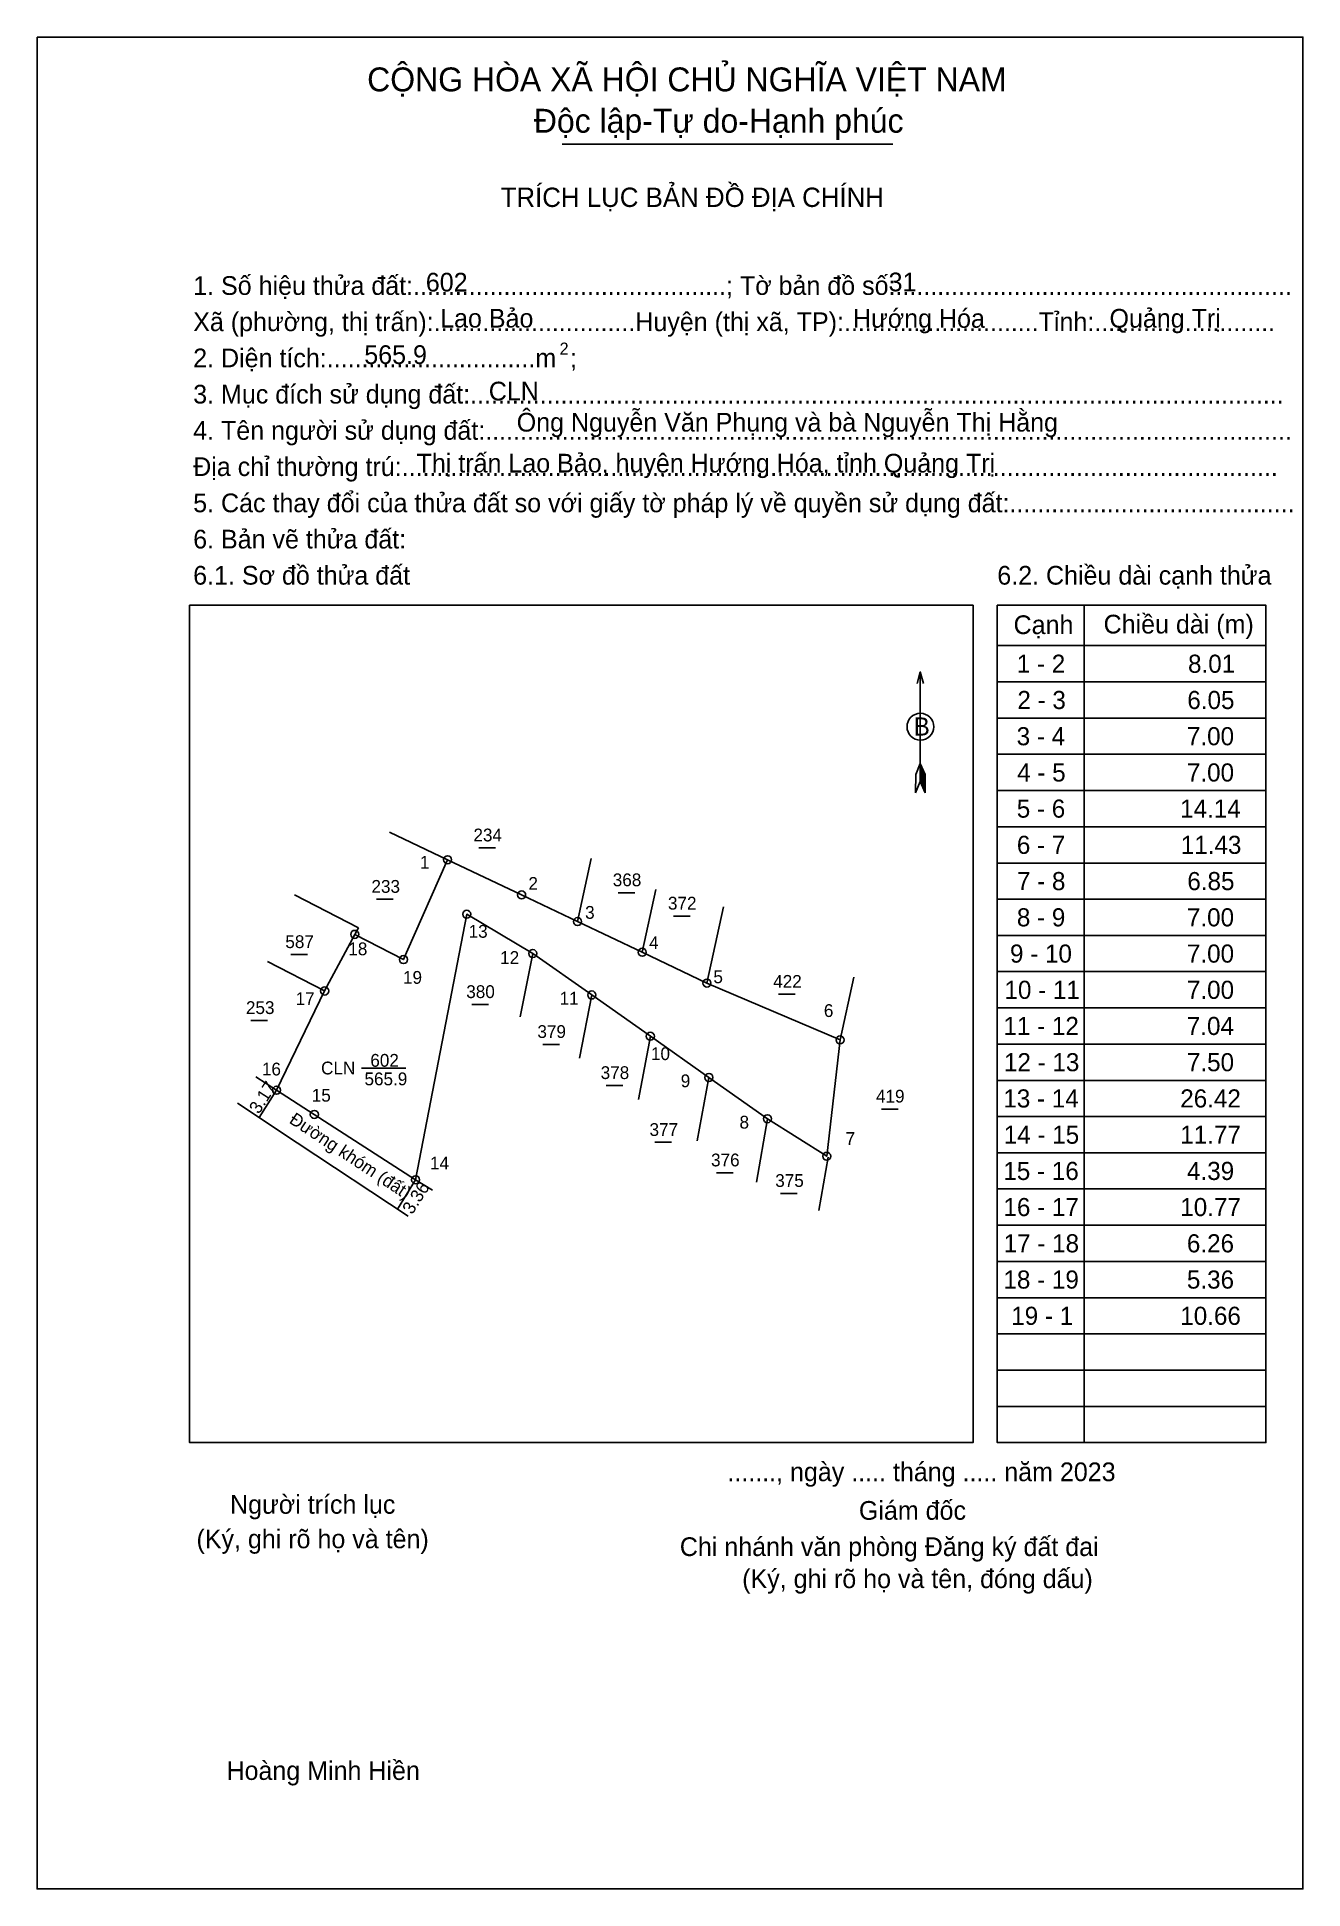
# Model space of a CAD drawing. Extents: x 536522 to 537282, y 1837072 to 1837300.
# Drawn here: x 536522.4 to 536646.1, y 1837099.7 to 1837280.5 of the extents above; entities that cross this region are included whole.
import ezdxf

# ---------------------------------------------------------------- set-up
doc = ezdxf.new("R2010")
doc.units = 0
for name, color, linetype in [('Level 1', 7, 'Continuous'), ('Level 10', 7, 'Continuous'), ('Level 11', 7, 'Continuous'), ('Level 13', 7, 'Continuous'), ('Level 2', 7, 'Continuous'), ('Level 23', 7, 'Continuous'), ('Level 27', 7, 'Continuous'), ('Level 36', 7, 'Continuous'), ('Level 43', 7, 'Continuous'), ('Level 5', 7, 'Continuous'), ('Level 52', 7, 'Continuous'), ('Level 6', 7, 'Continuous'), ('Level 63', 7, 'Continuous'), ('Level 9', 7, 'Continuous')]:
    doc.layers.add(name, color=color, linetype=linetype)

msp = doc.modelspace()

# ---------------------------------------------------------------- texts
at = {"layer": 'Level 1'}
for s, height, p in [('TRÍCH LỤC BẢN ĐỒ ĐỊA CHÍNH', 1.8872, (536567.7, 1837263.94)), ('1. Số hiệu thửa đất:.............................................; Tờ bản đồ số:.........................................................', 1.82811, (536537.67, 1837255.35)), ('Xã (phường, thị trấn):.............................Huyện (thị xã, TP):............................Tỉnh:..........................', 1.82811, (536537.67, 1837251.81)), ('2. Diện tích:..............................m  ;', 1.8281, (536537.67, 1837248.28)), ('2', 1.18, (536573.46, 1837249.51)), ('3. Mục đích sử dụng đất:.....................................................................................................................', 1.82811, (536537.67, 1837244.74)), ('4. Tên người sử dụng đất:....................................................................................................................', 1.82811, (536537.67, 1837241.2)), ('Địa chỉ thường trú:..............................................................................................................................', 1.82811, (536537.67, 1837237.66)), ('5. Các thay đổi của thửa đất so với giấy tờ pháp lý về quyền sử dụng đất:.........................................', 1.82811, (536537.67, 1837234.12)), ('6. Bản vẽ thửa đất:', 1.8281, (536537.67, 1837230.58)), ('6.1. Sơ đồ thửa đất', 1.8281, (536537.67, 1837227.05)), ('6.2. Chiều dài cạnh thửa', 1.8281, (536616.21, 1837227.05)), ('Cạnh', 1.828, (536617.8, 1837222.22)), ('Chiều dài (m)', 1.8281, (536626.59, 1837222.28)), ('B', 1.77, (536608.04, 1837212.31)), ('......., ngày ..... tháng ..... năm 2023', 1.8281, (536589.85, 1837139.48)), ('Người trích lục', 1.8281, (536541.27, 1837136.3)), ('Giám đốc', 1.828, (536602.69, 1837135.71)), ('(Ký, ghi rõ họ và tên)', 1.8281, (536537.99, 1837132.93)), ('Chi nhánh văn phòng Đăng ký đất đai', 1.8281, (536585.2, 1837132.17)), ('(Ký, ghi rõ họ và tên, đóng dấu)', 1.8281, (536591.29, 1837129.04)), ('Hoàng Minh Hiền', 1.8281, (536540.92, 1837110.3))]:
    msp.add_text(s, height=height, dxfattribs=at).set_placement(p)
at = {"layer": 'Level 13'}
for s, height, p in [('CỘNG HÒA XÃ HỘI CHỦ NGHĨA VIỆT NAM', 2.3353, (536554.66, 1837275.23)), ('Độc lập-Tự do-Hạnh phúc', 2.3353, (536570.94, 1837271.19)), ('602', 1.25, (536554.97, 1837179.96)), ('CLN', 1.25, (536550.16, 1837179.21)), ('565.9', 1.25, (536554.4, 1837178.15))]:
    msp.add_text(s, height=height, dxfattribs=at).set_placement(p)
at = {"layer": 'Level 36'}
for s, p in [('234', (536565.04, 1837201.97)), ('233', (536555.08, 1837196.95)), ('368', (536578.65, 1837197.59)), ('372', (536584.04, 1837195.31)), ('587', (536546.67, 1837191.55)), ('422', (536594.32, 1837187.67)), ('380', (536564.34, 1837186.67)), ('253', (536542.82, 1837185.11)), ('379', (536571.29, 1837182.77)), ('378', (536577.47, 1837178.76)), ('419', (536604.36, 1837176.46)), ('377', (536582.24, 1837173.2)), ('376', (536588.25, 1837170.23)), ('375', (536594.52, 1837168.22))]:
    msp.add_text(s, height=1.25, dxfattribs=at).set_placement(p)
at = {"layer": 'Level 43'}
for s, p in [('3.17', (536544.09, 1837175.27)), ('3.36', (536559.06, 1837165.46))]:
    msp.add_text(s, height=1.25, rotation=57.3625, dxfattribs=at).set_placement(p)
at = {"layer": 'Level 5'}
msp.add_text('Đường khóm (đất)', height=1.25, rotation=326.5178, dxfattribs=at).set_placement((536546.96, 1837174.53))
at = {"layer": 'Level 52'}
for s, p in [('1 - 2', (536618.11, 1837218.44)), ('8.01', (536634.84, 1837218.44)), ('2 - 3', (536618.17, 1837214.9)), ('6.05', (536634.77, 1837214.9)), ('3 - 4', (536618.1, 1837211.36)), ('7.00', (536634.73, 1837211.36)), ('4 - 5', (536618.15, 1837207.82)), ('7.00', (536634.73, 1837207.82)), ('5 - 6', (536618.11, 1837204.29)), ('14.14', (536634.07, 1837204.29)), ('6 - 7', (536618.12, 1837200.75)), ('11.43', (536634.13, 1837200.75)), ('7 - 8', (536618.13, 1837197.21)), ('6.85', (536634.77, 1837197.21)), ('8 - 9', (536618.12, 1837193.67)), ('7.00', (536634.73, 1837193.67)), ('9 - 10', (536617.45, 1837190.13)), ('7.00', (536634.73, 1837190.13)), ('10 - 11', (536616.91, 1837186.59)), ('7.00', (536634.73, 1837186.59)), ('11 - 12', (536616.81, 1837183.06)), ('7.04', (536634.72, 1837183.06)), ('12 - 13', (536616.86, 1837179.52)), ('7.50', (536634.73, 1837179.52)), ('13 - 14', (536616.8, 1837175.98)), ('26.42', (536634.08, 1837175.98)), ('14 - 15', (536616.84, 1837172.44)), ('11.77', (536634.08, 1837172.44)), ('15 - 16', (536616.8, 1837168.9)), ('4.39', (536634.74, 1837168.9)), ('16 - 17', (536616.81, 1837165.37)), ('10.77', (536634.08, 1837165.37)), ('17 - 18', (536616.83, 1837161.83)), ('6.26', (536634.73, 1837161.83)), ('18 - 19', (536616.81, 1837158.29)), ('5.36', (536634.73, 1837158.29)), ('19 - 1', (536617.57, 1837154.75)), ('10.66', (536634.08, 1837154.75))]:
    msp.add_text(s, height=1.769, dxfattribs=at).set_placement(p)
at = {"layer": 'Level 6'}
for s, height, p in [('602', 1.828, (536560.39, 1837255.68)), ('31', 1.828, (536605.59, 1837255.7)), ('Lao Bảo', 1.828, (536561.79, 1837252.16)), ('Hướng Hóa', 1.828, (536602.11, 1837252.14)), ('Quảng Trị', 1.828, (536627.17, 1837252.15)), ('565.9', 1.828, (536554.38, 1837248.6)), ('CLN', 1.828, (536566.54, 1837245.04)), ('Ông Nguyễn Văn Phụng và bà Nguyễn Thị Hằng', 1.8281, (536569.27, 1837242)), ('Thị trấn Lao Bảo, huyện Hướng Hóa, tỉnh Quảng Trị', 1.8281, (536559.49, 1837238))]:
    msp.add_text(s, height=height, dxfattribs=at).set_placement(p)
at = {"layer": 'Level 9'}
for s, p in [('1', (536559.81, 1837199.3)), ('2', (536570.41, 1837197.24)), ('3', (536575.95, 1837194.41)), ('18', (536552.82, 1837190.85)), ('13', (536564.57, 1837192.56)), ('4', (536582.2, 1837191.46)), ('12', (536567.65, 1837190)), ('19', (536558.16, 1837188.06)), ('5', (536588.48, 1837188.12)), ('17', (536547.67, 1837185.98)), ('11', (536573.46, 1837186.03)), ('6', (536599.27, 1837184.82)), ('10', (536582.38, 1837180.61)), ('16', (536544.38, 1837179.11)), ('15', (536549.25, 1837176.55)), ('9', (536585.29, 1837177.96)), ('8', (536591.03, 1837173.92)), ('7', (536601.39, 1837172.32)), ('14', (536560.8, 1837169.93))]:
    msp.add_text(s, height=1.25, dxfattribs=at).set_placement(p)

# ---------------------------------------------------------------- linework, layer by layer
at = {"layer": 'Level 1'}
for p, q in [((536522.42, 1837280.53), (536522.42, 1837280.53)), ((536537.31, 1837225.04), (536537.31, 1837225.04)), ((536624.7, 1837225.04), (536624.7, 1837143.25)), ((536616.21, 1837221.09), (536642.45, 1837221.09)), ((536608.69, 1837218.52), (536608.69, 1837207.82)), ((536616.21, 1837217.55), (536642.45, 1837217.55)), ((536616.21, 1837214.02), (536642.45, 1837214.02)), ((536616.21, 1837210.48), (536642.45, 1837210.48)), ((536608.22, 1837206.73), (536608.25, 1837208.5)), ((536608.69, 1837209.59), (536608.25, 1837208.5)), ((536608.69, 1837209.59), (536609.15, 1837208.5)), ((536608.69, 1837209.44), (536609.15, 1837208.34)), ((536608.69, 1837209.28), (536609.15, 1837208.18)), ((536608.69, 1837209.13), (536609.15, 1837208.03)), ((536608.69, 1837208.97), (536609.15, 1837207.87)), ((536608.69, 1837208.82), (536609.15, 1837207.71)), ((536608.69, 1837208.66), (536609.15, 1837207.55)), ((536608.69, 1837208.51), (536609.16, 1837207.39)), ((536608.69, 1837208.36), (536609.16, 1837207.23)), ((536609.17, 1837206.73), (536609.15, 1837208.5)), ((536608.69, 1837207.82), (536608.22, 1837206.73)), ((536608.69, 1837208.2), (536609.16, 1837207.07)), ((536608.69, 1837208.05), (536609.17, 1837206.92)), ((536608.69, 1837207.82), (536609.17, 1837206.73)), ((536616.21, 1837206.94), (536642.45, 1837206.94)), ((536616.21, 1837203.4), (536642.45, 1837203.4)), ((536616.21, 1837199.86), (536642.45, 1837199.86)), ((536616.21, 1837196.33), (536642.45, 1837196.33)), ((536616.21, 1837192.79), (536642.45, 1837192.79)), ((536616.21, 1837189.25), (536642.45, 1837189.25)), ((536616.21, 1837185.71), (536642.45, 1837185.71)), ((536616.21, 1837182.17), (536642.45, 1837182.17)), ((536616.21, 1837178.63), (536642.45, 1837178.63)), ((536616.21, 1837175.1), (536642.45, 1837175.1)), ((536616.21, 1837171.56), (536642.45, 1837171.56)), ((536616.21, 1837168.02), (536642.45, 1837168.02)), ((536616.21, 1837164.48), (536642.45, 1837164.48)), ((536616.21, 1837160.94), (536642.45, 1837160.94)), ((536616.21, 1837157.4), (536642.45, 1837157.4)), ((536616.21, 1837153.87), (536642.45, 1837153.87)), ((536616.21, 1837150.33), (536642.45, 1837150.33)), ((536616.21, 1837146.79), (536642.45, 1837146.79)), ((536613.85, 1837143.25), (536613.85, 1837143.25)), ((536646.06, 1837099.65), (536646.06, 1837099.65))]:
    msp.add_line(p, q, dxfattribs=at)
for points in [[(536537.31, 1837225.04), (536613.85, 1837225.04), (536613.85, 1837143.25), (536537.31, 1837143.25)], [(536616.21, 1837225.04), (536642.45, 1837225.04), (536642.45, 1837143.25), (536616.21, 1837143.25)]]:
    msp.add_lwpolyline(points, close=True, dxfattribs=at)
msp.add_lwpolyline([(536609, 1837217.38), (536608.69, 1837218.52), (536608.39, 1837217.38)], dxfattribs=at)
msp.add_circle((536608.7, 1837213.17), 1.31, dxfattribs=at)
at = {"layer": 'Level 10'}
for p, q in [((536547.56, 1837196.75), (536553.8, 1837193.54)), ((536553.8, 1837193.54), (536553.45, 1837192.89)), ((536541.99, 1837176.4), (536547.82, 1837172.53)), ((536599.68, 1837171.14), (536598.77, 1837165.92))]:
    msp.add_line(p, q, dxfattribs=at)
msp.add_lwpolyline([(536575.21, 1837194.14), (536581.53, 1837191.14), (536587.85, 1837188.13), (536600.85, 1837182.58), (536599.55, 1837171.22), (536593.76, 1837174.88), (536588.04, 1837178.91), (536582.32, 1837182.94), (536576.6, 1837186.97), (536570.84, 1837191.02), (536564.39, 1837194.86), (536559.39, 1837168.92), (536549.5, 1837175.3), (536545.81, 1837177.67), (536550.51, 1837187.36), (536553.45, 1837192.89), (536558.21, 1837190.43), (536558.51, 1837191.11), (536562.52, 1837200.18), (536569.75, 1837196.74)], close=True, dxfattribs=at)
at = {"layer": 'Level 11'}
for centre in [(536562.52, 1837200.18), (536569.75, 1837196.74), (536564.39, 1837194.86), (536575.21, 1837194.14), (536575.21, 1837194.14), (536553.45, 1837192.89), (536558.21, 1837190.43), (536570.84, 1837191.02), (536581.53, 1837191.14), (536587.85, 1837188.13), (536550.51, 1837187.36), (536576.6, 1837186.97), (536582.32, 1837182.94), (536600.85, 1837182.58), (536545.81, 1837177.67), (536588.04, 1837178.91), (536549.5, 1837175.3), (536593.76, 1837174.88), (536599.55, 1837171.22), (536559.39, 1837168.92)]:
    msp.add_circle(centre, 0.393, dxfattribs=at)
at = {"layer": 'Level 13'}
msp.add_line((536573.72, 1837270.07), (536606, 1837270.07), dxfattribs=at)
at = {"layer": 'Level 2'}
msp.add_lwpolyline([(536522.42, 1837280.54), (536646.06, 1837280.54), (536646.06, 1837099.65), (536522.42, 1837099.65)], close=True, dxfattribs=at)
at = {"layer": 'Level 23'}
msp.add_line((536547.82, 1837172.53), (536558.66, 1837165.36), dxfattribs=at)
at = {"layer": 'Level 27'}
for p, q in [((536562.52, 1837200.18), (536556.84, 1837202.88)), ((536575.21, 1837194.14), (536576.55, 1837200.29)), ((536581.53, 1837191.14), (536582.87, 1837197.28)), ((536550.51, 1837187.36), (536544.92, 1837190.24)), ((536570.84, 1837191.02), (536569.61, 1837184.85)), ((536600.85, 1837182.58), (536602.2, 1837188.72)), ((536576.6, 1837186.97), (536575.4, 1837180.8)), ((536582.32, 1837182.94), (536581.16, 1837176.76)), ((536545.81, 1837177.67), (536543.8, 1837178.97)), ((536545.81, 1837177.67), (536543.8, 1837178.97)), ((536588.04, 1837178.91), (536586.91, 1837172.72)), ((536593.76, 1837174.88), (536592.68, 1837168.68)), ((536559.39, 1837168.92), (536561.05, 1837167.89)), ((536559.39, 1837168.92), (536560.54, 1837168.2))]:
    msp.add_line(p, q, dxfattribs=at)
at = {"layer": 'Level 36'}
for p, q in [((536544.1, 1837175), (536545.81, 1837177.67)), ((536557.62, 1837166.05), (536559.39, 1837168.91))]:
    msp.add_line(p, q, dxfattribs=at)
at = {"layer": 'Level 5'}
msp.add_line((536587.85, 1837188.13), (536589.48, 1837195.58), dxfattribs=at)
at = {"layer": 'Level 63'}
for p, q in [((536565.58, 1837201.34), (536567.21, 1837201.34)), ((536555.57, 1837196.32), (536557.2, 1837196.32)), ((536579.17, 1837196.96), (536580.8, 1837196.96)), ((536584.57, 1837194.68), (536586.2, 1837194.68)), ((536547.2, 1837190.92), (536548.82, 1837190.92)), ((536594.85, 1837187.04), (536596.48, 1837187.04)), ((536564.88, 1837186.04), (536566.51, 1837186.04)), ((536543.31, 1837184.48), (536544.93, 1837184.48)), ((536571.82, 1837182.14), (536573.45, 1837182.14)), ((536577.99, 1837178.13), (536579.62, 1837178.13)), ((536604.89, 1837175.83), (536606.52, 1837175.83)), ((536582.77, 1837172.58), (536584.4, 1837172.58)), ((536588.79, 1837169.6), (536590.41, 1837169.6)), ((536595.03, 1837167.59), (536596.66, 1837167.59))]:
    msp.add_line(p, q, dxfattribs=at)
at = {"layer": 'Level 9'}
msp.add_line((536554.1, 1837179.82), (536558.45, 1837179.82), dxfattribs=at)

msp.set_redraw_order([(e.dxf.handle, doc.entitydb.next_handle()) for e in msp.query("TEXT MTEXT ATTDEF DIMENSION ARC_DIMENSION")])  # texts and dimensions are drawn at this point

doc.saveas('drawing.dxf')
